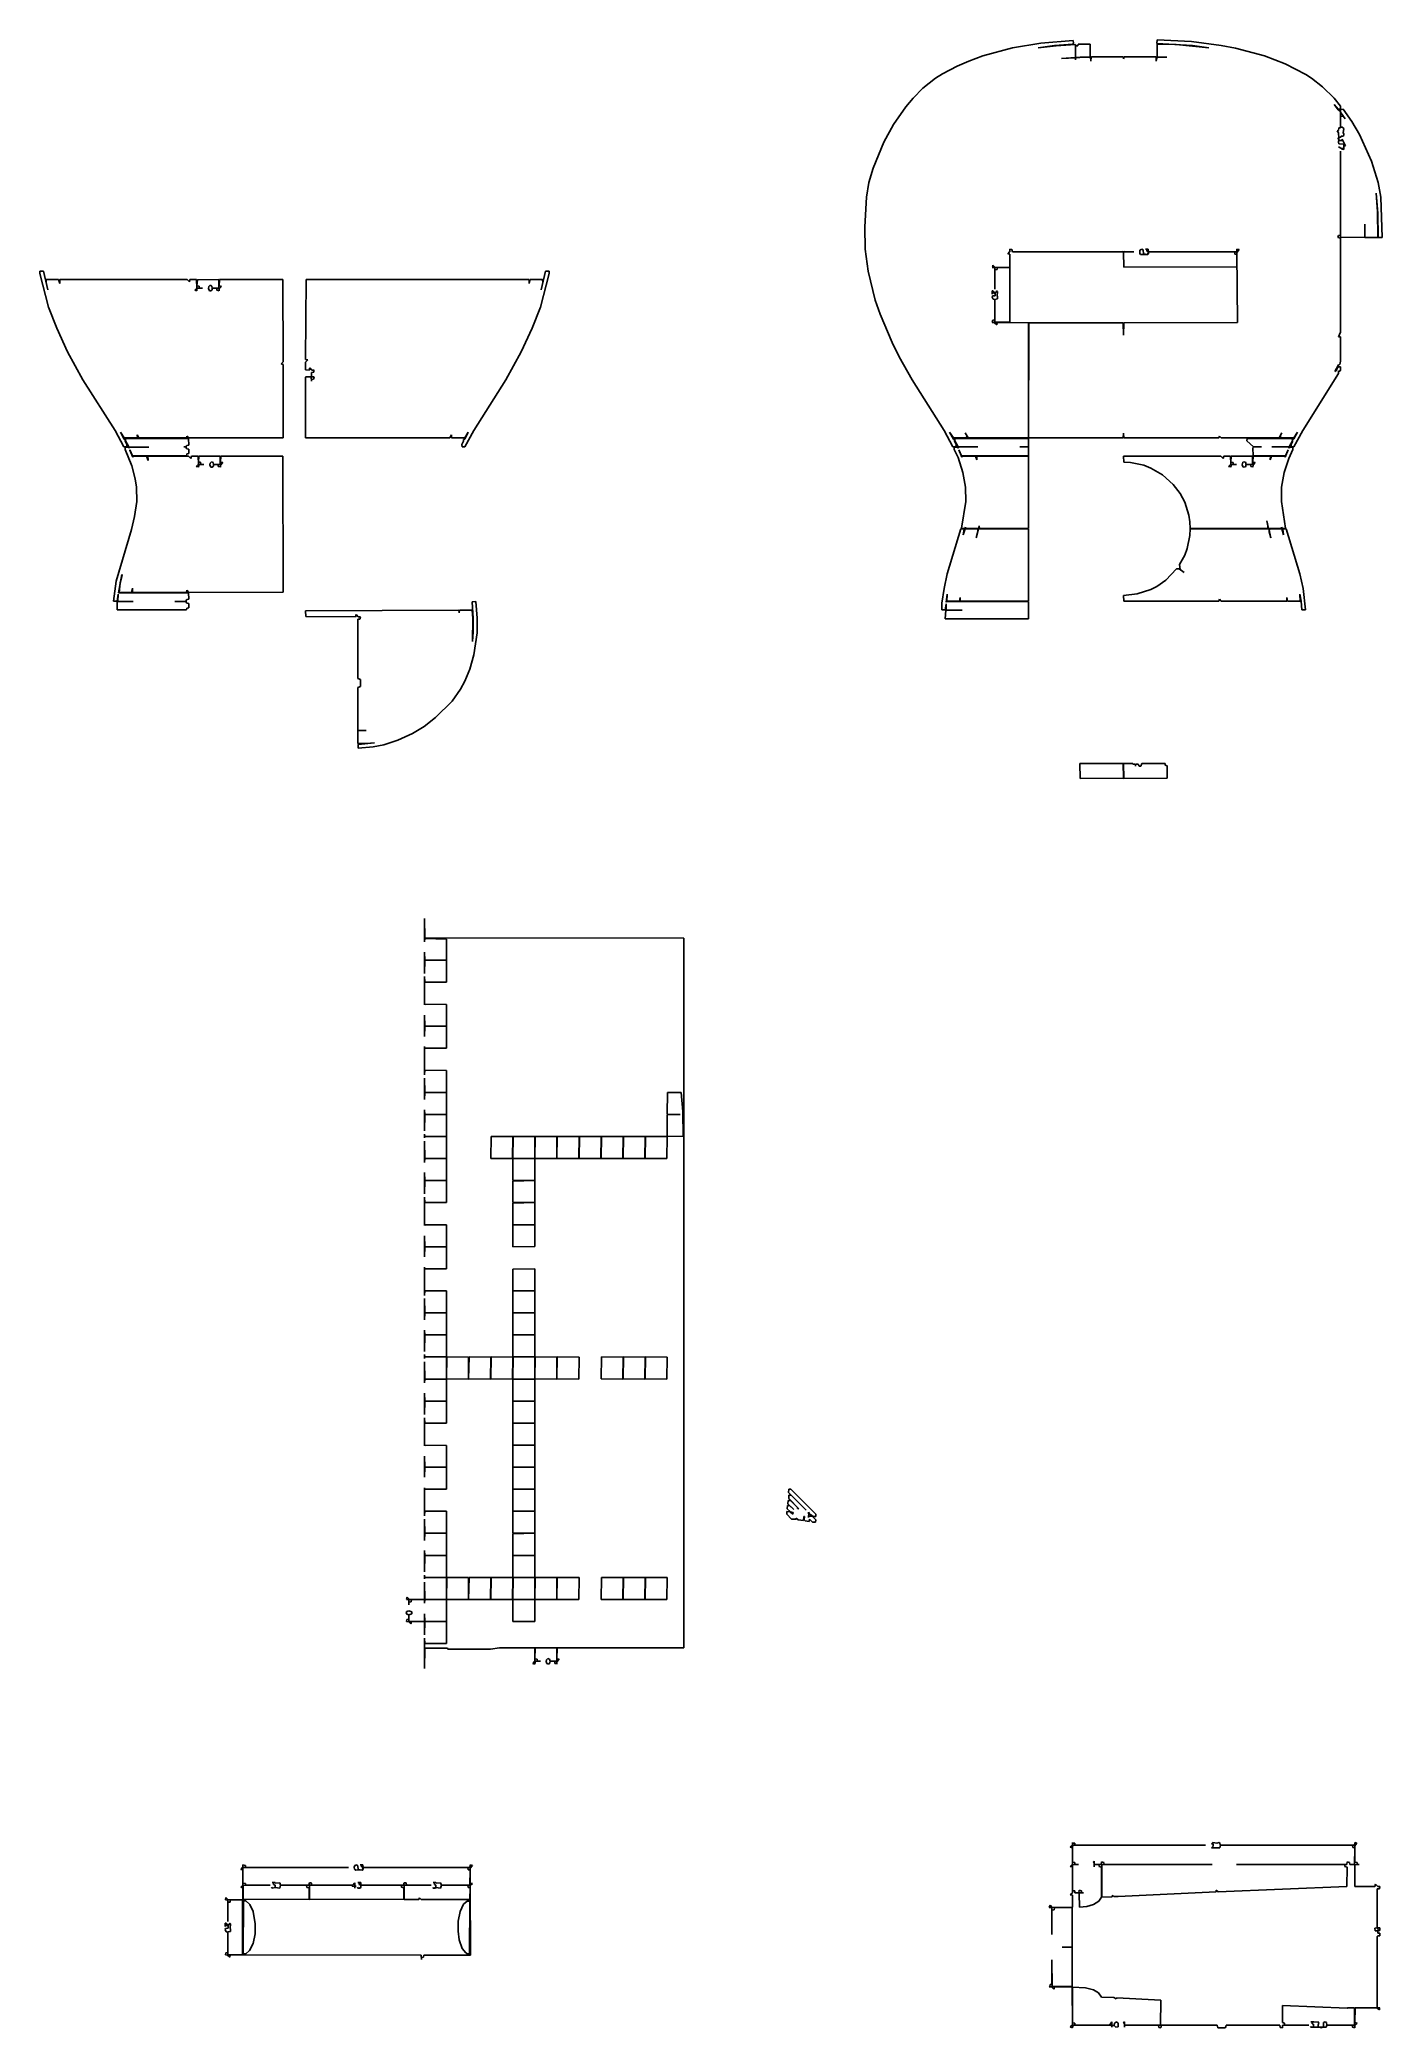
# Model space of a CAD drawing. Extents: x 125 to 734, y 95 to 997.
import ezdxf

# ---------------------------------------------------------------- set-up
doc = ezdxf.new("R2010")
doc.units = 0

msp = doc.modelspace()

# ---------------------------------------------------------------- linework, layer by layer
at = {"layer": 'BRIDGE_ROUTE'}
for p, q in [((216.92, 168.4), (215.98, 167.47)), ((215.98, 167.47), (216.92, 167.22)), ((218.02, 169.25), (216.92, 169.5)), ((216.92, 169.5), (216.92, 168.4)), ((216.92, 167.98), (217.17, 168.32)), ((216.92, 161.54), (216.92, 167.98)), ((216.92, 167.22), (216.92, 160.27)), ((217.17, 168.32), (264.75, 168.32)), ((218.1, 168.32), (218.02, 169.25)), ((264.75, 168.32), (218.1, 168.32)), ((267.72, 169.25), (267.38, 168.4)), ((267.38, 168.4), (267.55, 167.56)), ((267.55, 167.56), (268.05, 167.05)), ((268.39, 169.59), (267.72, 169.25)), ((268.05, 167.05), (268.9, 167.3)), ((269.07, 169.08), (268.39, 169.59)), ((268.9, 167.3), (270.93, 167.05)), ((269.16, 167.47), (269.07, 169.08)), ((271.1, 167.13), (269.16, 167.47)), ((271.36, 169.59), (270.09, 169.59)), ((270.09, 169.59), (270.59, 169.59)), ((270.59, 169.59), (270.68, 168.66)), ((270.68, 168.66), (271.27, 168.4)), ((270.93, 167.05), (271.44, 167.47)), ((271.27, 168.4), (271.1, 167.13)), ((271.44, 168.32), (271.36, 169.59)), ((319.79, 168.32), (271.44, 168.32)), ((271.44, 167.47), (271.53, 168.32)), ((271.53, 168.32), (318.85, 168.32)), ((318.85, 168.32), (319.02, 167.3)), ((319.02, 167.3), (319.96, 167.22)), ((319.96, 169.5), (319.79, 168.32)), ((319.96, 167.22), (319.87, 160.27)), ((320.97, 169.25), (319.96, 169.5)), ((319.96, 168.06), (320.97, 169.25)), ((319.96, 161.54), (319.96, 168.06)), ((209.21, 154.69), (208.96, 153.67)), ((208.96, 153.67), (210.06, 153.5)), ((210.23, 153.67), (209.21, 154.69)), ((210.06, 153.5), (210.06, 143.85)), ((216.92, 153.84), (210.23, 153.67)), ((211.07, 152.65), (211.16, 153.67)), ((211.16, 153.67), (216.75, 153.59)), ((216.92, 160.27), (215.98, 159.34)), ((215.98, 159.34), (216.92, 159.09)), ((216.75, 153.59), (216.75, 128.78)), ((217.09, 161.21), (216.92, 161.54)), ((216.92, 159.09), (216.92, 153.84)), ((217, 153.84), (217.09, 160.19)), ((246.97, 153.92), (217, 153.84)), ((218.02, 161.12), (217.09, 161.21)), ((217.09, 160.19), (229.28, 160.27)), ((218.1, 160.27), (218.02, 161.12)), ((229.28, 160.27), (218.1, 160.27)), ((230.21, 159), (229.95, 159.34)), ((229.95, 159.34), (230.21, 159)), ((231.48, 161.46), (230.21, 161.46)), ((230.21, 161.46), (230.72, 161.46)), ((231.48, 159.26), (230.21, 159)), ((230.21, 159), (231.48, 159.26)), ((230.72, 161.46), (230.8, 160.53)), ((230.8, 160.53), (231.48, 160.27)), ((231.56, 161.21), (231.48, 161.46)), ((231.48, 160.27), (231.48, 159.26)), ((231.48, 159.26), (233.6, 159)), ((233.6, 161.37), (231.56, 161.21)), ((234.02, 160.27), (233.6, 161.37)), ((233.6, 159), (234.02, 160.27)), ((246.8, 160.27), (234.02, 160.27)), ((234.02, 160.27), (245.79, 160.27)), ((245.79, 160.27), (245.87, 159.26)), ((245.87, 159.26), (246.97, 159.09)), ((247.06, 161.37), (246.8, 160.27)), ((246.97, 159.09), (246.97, 153.92)), ((247.9, 161.29), (247.06, 161.37)), ((247.06, 160.1), (247.31, 160.27)), ((247.14, 153.84), (247.06, 160.1)), ((289.9, 153.92), (247.14, 153.84)), ((247.31, 160.27), (266.45, 160.27)), ((248.16, 160.27), (247.9, 161.29)), ((266.78, 160.27), (248.16, 160.27)), ((266.45, 160.27), (266.53, 159.85)), ((266.53, 159.85), (267.63, 159.77)), ((267.72, 161.37), (266.78, 160.27)), ((267.63, 159.94), (267.72, 161.37)), ((268.22, 159.85), (267.63, 159.94)), ((267.63, 159.68), (268.22, 159.85)), ((267.63, 159.77), (267.63, 159)), ((267.63, 159), (267.63, 159.68)), ((269.07, 159), (268.9, 159.34)), ((268.9, 159.34), (269.07, 159)), ((270.34, 161.46), (269.07, 161.46)), ((269.07, 161.46), (269.58, 161.46)), ((270.34, 159.26), (269.07, 159)), ((269.07, 159), (270.09, 159)), ((269.58, 161.46), (269.66, 160.53)), ((269.66, 160.53), (270.34, 160.36)), ((270.09, 159), (270.43, 159.34)), ((270.43, 160.27), (270.34, 161.46)), ((270.34, 160.36), (270.34, 159.26)), ((289.81, 160.27), (270.43, 160.27)), ((270.43, 159.34), (270.51, 160.27)), ((270.51, 160.27), (288.8, 160.27)), ((288.8, 160.27), (288.88, 159.34)), ((288.88, 159.34), (289.9, 159.09)), ((289.98, 161.37), (289.81, 160.27)), ((289.9, 159.09), (289.9, 153.92)), ((290.91, 161.29), (289.98, 161.37)), ((289.98, 160.02), (290.24, 160.27)), ((290.07, 153.84), (289.98, 160.02)), ((296.76, 153.84), (290.07, 153.84)), ((290.24, 160.27), (302.26, 160.27)), ((291.08, 160.27), (290.91, 161.29)), ((302.26, 160.27), (291.08, 160.27)), ((297.01, 154.6), (296.76, 153.84)), ((297.77, 153.84), (297.01, 154.6)), ((319.87, 153.84), (297.77, 153.84)), ((303.19, 159), (303.02, 159.26)), ((303.02, 159.26), (303.19, 159)), ((304.46, 161.46), (303.19, 161.46)), ((303.19, 161.46), (303.7, 161.46)), ((303.19, 159), (304.46, 159.26)), ((304.21, 159), (303.19, 159)), ((303.7, 161.46), (303.78, 160.53)), ((303.78, 160.53), (304.46, 160.27)), ((304.46, 159.26), (304.21, 159)), ((304.55, 161.21), (304.46, 161.46)), ((304.46, 160.27), (304.46, 159.26)), ((304.46, 159.26), (306.58, 159)), ((306.58, 161.37), (304.55, 161.21)), ((307, 160.27), (306.58, 161.37)), ((306.58, 159), (307, 160.27)), ((319.87, 160.27), (307, 160.27)), ((307, 160.27), (318.85, 160.27)), ((318.85, 160.27), (319.02, 159.26)), ((319.02, 159.26), (319.96, 159.17)), ((319.96, 159.17), (319.87, 153.84)), ((320.12, 161.21), (319.96, 161.54)), ((320.04, 160.1), (321.06, 161.12)), ((320.12, 128.52), (320.04, 160.1)), ((321.06, 161.12), (320.12, 161.21)), ((210.06, 152.57), (211.07, 152.65)), ((210.06, 143.85), (210.06, 152.57)), ((209.3, 143.09), (208.87, 143.09)), ((208.87, 143.09), (208.87, 141.56)), ((208.87, 141.56), (208.96, 142.07)), ((208.96, 140.72), (208.87, 140.12)), ((208.87, 140.12), (209.3, 139.19)), ((208.96, 142.07), (210.23, 141.82)), ((210.23, 140.8), (208.96, 140.72)), ((209.72, 142.32), (209.3, 143.09)), ((209.3, 139.19), (210.06, 139.02)), ((210.74, 142.32), (209.72, 142.32)), ((210.06, 139.11), (211.33, 139.36)), ((210.14, 128.78), (210.06, 139.11)), ((210.06, 139.02), (210.06, 129.79)), ((210.23, 141.82), (210.23, 140.8)), ((210.82, 143.09), (210.74, 142.32)), ((211.33, 142.75), (210.82, 143.09)), ((211.07, 140.63), (211.33, 142.75)), ((211.33, 140.55), (211.07, 140.63)), ((211.33, 139.36), (211.33, 140.55)), ((209.13, 129.62), (208.96, 128.69)), ((208.96, 128.69), (209.97, 128.61)), ((210.06, 129.79), (209.13, 129.62)), ((209.97, 128.61), (210.99, 127.68)), ((216.75, 128.78), (210.14, 128.78)), ((210.99, 127.68), (211.16, 128.69)), ((211.16, 128.69), (297.77, 128.52)), ((297.77, 128.52), (297.86, 126.66)), ((297.86, 127.51), (298.79, 127.59)), ((297.86, 126.66), (297.86, 127.51)), ((298.79, 127.59), (298.96, 128.52)), ((298.96, 128.52), (320.12, 128.52))]:
    msp.add_line(p, q, dxfattribs=at)
at = {"layer": 'CONTROL_CAVITY'}
for p, q in [((124.8, 892.3), (126.49, 892.3)), ((124.8, 891.2), (124.8, 892.3)), ((128.69, 875.88), (124.8, 891.2)), ((126.49, 892.3), (128.44, 883.84)), ((127.68, 887.05), (127.76, 888.41)), ((128.44, 883.84), (127.68, 887.05)), ((127.76, 888.41), (133.35, 888.41)), ((133.35, 888.41), (133.86, 886.71)), ((133.86, 886.71), (133.86, 888.41)), ((133.86, 888.41), (191.6, 888.41)), ((191.6, 888.41), (192.7, 887.39)), ((192.7, 887.39), (192.87, 888.41)), ((192.87, 888.41), (195.92, 888.41)), ((196.09, 884.6), (195.16, 883.58)), ((195.92, 888.41), (196.09, 884.6)), ((196.09, 885.61), (196.26, 888.32)), ((197.1, 885.53), (196.09, 885.61)), ((196.09, 884.26), (196.43, 884.6)), ((196.09, 883.33), (196.09, 884.26)), ((196.26, 888.32), (205.99, 888.41)), ((196.43, 884.6), (198.63, 884.6)), ((197.27, 884.6), (197.1, 885.53)), ((198.63, 884.6), (197.27, 884.6)), ((201.42, 885.27), (201.25, 884.43)), ((201.25, 884.43), (201.76, 883.41)), ((202.1, 885.87), (201.42, 885.27)), ((202.78, 885.53), (202.1, 885.87)), ((202.44, 883.33), (202.95, 883.84)), ((203.03, 884.6), (202.78, 885.53)), ((202.95, 883.84), (203.03, 884.6)), ((205.99, 884.6), (203.03, 884.6)), ((203.03, 884.6), (205.06, 884.6)), ((205.06, 884.6), (205.15, 883.58)), ((205.99, 888.41), (205.99, 884.6)), ((206.08, 885.61), (206.25, 888.41)), ((207.18, 885.36), (206.08, 885.61)), ((206.08, 884.26), (207.18, 885.36)), ((206.08, 883.33), (206.08, 884.26)), ((206.25, 888.41), (235.03, 888.41)), ((235.03, 888.41), (235.12, 851.15)), ((245.36, 852.25), (245.53, 888.41)), ((245.53, 888.41), (346.71, 888.41)), ((346.71, 888.41), (346.71, 886.71)), ((346.71, 886.71), (347.22, 888.41)), ((347.22, 888.41), (352.81, 888.41)), ((355.77, 891.2), (351.87, 875.88)), ((352.13, 883.84), (354.08, 892.3)), ((352.89, 887.05), (352.13, 883.84)), ((352.81, 888.41), (352.89, 887.05)), ((354.08, 892.3), (355.77, 892.3)), ((355.77, 892.3), (355.77, 891.2)), ((132.5, 866.48), (128.69, 875.88)), ((195.16, 883.58), (196.09, 883.33)), ((201.76, 883.41), (202.44, 883.33)), ((205.15, 883.58), (206.08, 883.33)), ((351.87, 875.88), (348.06, 866.48)), ((137.41, 855.64), (132.5, 866.48)), ((348.06, 866.48), (343.15, 855.64)), ((144.36, 843.03), (137.41, 855.64)), ((235.12, 851.15), (234.19, 850.22)), ((234.19, 850.22), (235.12, 849.97)), ((235.12, 849.97), (235.12, 816.69)), ((246.3, 852), (245.36, 852.25)), ((245.36, 850.98), (246.3, 852)), ((245.36, 847.51), (245.36, 850.98)), ((247.23, 848.44), (246.97, 847.43)), ((248.16, 847.43), (247.23, 848.44)), ((343.15, 855.64), (336.21, 843.03)), ((158.92, 820), (144.36, 843.03)), ((246.97, 847.43), (245.36, 847.51)), ((245.36, 844.13), (245.53, 844.38)), ((245.36, 816.69), (245.36, 844.13)), ((245.53, 844.38), (247.82, 844.38)), ((247.82, 844.38), (247.99, 842.43)), ((247.99, 846.33), (249, 846.41)), ((247.99, 844.72), (247.99, 846.33)), ((248.24, 844.38), (247.99, 844.72)), ((247.99, 843.2), (248.92, 843.28)), ((247.99, 842.43), (247.99, 843.2)), ((249.26, 847.43), (248.16, 847.43)), ((249.26, 844.38), (248.24, 844.38)), ((248.92, 843.28), (249.26, 844.38)), ((249, 847.34), (249.26, 847.43)), ((249, 846.41), (249, 847.34)), ((336.21, 843.03), (321.65, 820)), ((162.98, 812.55), (158.92, 820)), ((163.07, 816.61), (161.46, 819.32)), ((161.46, 819.32), (163.07, 816.1)), ((164.25, 812.55), (162.98, 812.55)), ((169.08, 816.61), (163.07, 816.61)), ((163.07, 816.1), (163.58, 815.93)), ((163.58, 815.93), (163.58, 815.17)), ((163.58, 815.17), (164.34, 813.73)), ((164.34, 813.73), (164.25, 812.55)), ((169.76, 816.61), (168.99, 818.05)), ((168.99, 818.05), (169.08, 816.61)), ((191.35, 816.61), (169.76, 816.61)), ((191.52, 817.46), (191.35, 816.61)), ((192.45, 816.61), (191.52, 817.46)), ((235.12, 816.69), (192.45, 816.61)), ((310.81, 816.61), (245.36, 816.69)), ((311.57, 818.05), (310.81, 816.61)), ((311.49, 816.61), (311.57, 818.05)), ((317.5, 816.61), (311.49, 816.61)), ((316.23, 813.73), (316.99, 815.17)), ((316.31, 812.55), (316.23, 813.73)), ((317.58, 812.55), (316.31, 812.55)), ((316.99, 815.93), (317.5, 816.1)), ((316.99, 815.17), (316.99, 815.93)), ((317.5, 816.1), (319.11, 819.32)), ((319.11, 819.32), (317.5, 816.61)), ((321.65, 820), (317.58, 812.55)), ((593.09, 178.48), (592.07, 177.55)), ((592.07, 177.55), (593.09, 177.29)), ((593.09, 179.58), (593.09, 178.48)), ((593.17, 179.32), (593.09, 179.58)), ((593.09, 178.05), (593.34, 178.39)), ((593.17, 170.69), (593.09, 178.05)), ((593.09, 177.29), (593.09, 169.76)), ((594.11, 179.32), (593.17, 179.32)), ((593.34, 178.39), (653.46, 178.39)), ((594.19, 178.39), (594.11, 179.32)), ((653.46, 178.39), (594.19, 178.39)), ((656.76, 179.66), (656.17, 179.07)), ((656.17, 179.07), (656.93, 178.99)), ((656.93, 177.97), (656.17, 177.21)), ((656.17, 177.21), (659.89, 177.21)), ((658.62, 179.32), (656.76, 179.66)), ((656.93, 178.99), (656.93, 177.97)), ((659.55, 179.66), (658.62, 179.32)), ((659.98, 179.49), (659.55, 179.66)), ((659.89, 177.21), (660.23, 178.39)), ((660.06, 178.39), (659.98, 179.49)), ((721.02, 178.39), (660.06, 178.39)), ((660.23, 178.39), (720.01, 178.39)), ((720.01, 178.39), (720.17, 177.38)), ((720.17, 177.38), (721.11, 177.29)), ((721.11, 179.58), (721.02, 178.39)), ((721.11, 177.29), (721.02, 169.67)), ((722.04, 179.41), (721.11, 179.58)), ((721.11, 178.14), (722.04, 179.41)), ((721.11, 171.03), (721.11, 178.14)), ((593.09, 169.76), (592.07, 168.83)), ((592.07, 168.83), (593.09, 168.57)), ((593.09, 158.16), (593.17, 169.5)), ((593.09, 168.57), (593.09, 156.89)), ((594.11, 170.6), (593.17, 170.69)), ((593.17, 169.5), (595.8, 169.67)), ((594.19, 169.67), (594.11, 170.6)), ((595.8, 169.67), (594.19, 169.67)), ((602.91, 171.11), (602.4, 170.69)), ((602.4, 170.69), (602.91, 170.6)), ((603, 169.67), (602.91, 171.11)), ((602.91, 170.6), (602.91, 168.66)), ((602.91, 168.66), (603, 169.67)), ((606.04, 169.67), (603, 169.67)), ((603, 169.67), (605.11, 169.67)), ((605.11, 169.67), (605.2, 168.74)), ((605.2, 168.74), (606.21, 168.49)), ((606.3, 170.86), (606.04, 169.67)), ((606.21, 168.49), (606.21, 154.86)), ((607.31, 170.6), (606.3, 170.86)), ((606.38, 154.86), (606.47, 169.67)), ((606.47, 169.67), (656.42, 169.67)), ((607.4, 169.67), (607.31, 170.6)), ((656.42, 169.67), (607.4, 169.67)), ((717.47, 169.67), (667.51, 169.67)), ((667.51, 169.67), (716.53, 169.67)), ((716.53, 169.67), (716.62, 168.74)), ((716.62, 168.74), (717.63, 168.49)), ((717.72, 170.86), (717.47, 169.67)), ((717.63, 168.49), (717.55, 159.77)), ((718.74, 170.6), (717.72, 170.86)), ((718.82, 169.67), (718.74, 170.6)), ((721.02, 169.67), (718.82, 169.67)), ((721.28, 170.69), (721.11, 171.03)), ((721.11, 159.77), (721.19, 169.5)), ((721.19, 169.5), (723.05, 169.67)), ((722.12, 170.6), (721.28, 170.69)), ((722.21, 169.67), (722.12, 170.6)), ((723.05, 169.67), (722.21, 169.67)), ((593.09, 156.89), (592.07, 155.96)), ((592.07, 155.96), (593.09, 155.7)), ((593.26, 157.73), (593.09, 158.16)), ((593.09, 155.7), (593.09, 150.37)), ((594.11, 157.73), (593.26, 157.73)), ((594.19, 156.8), (594.11, 157.73)), ((595.97, 156.8), (594.19, 156.8)), ((596.14, 157.99), (595.97, 156.8)), ((597.15, 157.73), (596.14, 157.99)), ((596.14, 156.55), (596.39, 156.8)), ((596.22, 150.37), (596.14, 156.55)), ((596.39, 156.8), (598.09, 156.8)), ((597.24, 156.8), (597.15, 157.73)), ((598.09, 156.8), (597.24, 156.8)), ((606.21, 154.86), (605.03, 152.99)), ((611.04, 155.02), (606.38, 154.86)), ((611.21, 155.7), (611.04, 155.02)), ((611.89, 155.11), (611.21, 155.7)), ((613.75, 155.11), (611.89, 155.11)), ((658.2, 157.23), (613.75, 155.11)), ((659.21, 157.23), (658.2, 158.07)), ((658.2, 158.07), (658.2, 157.23)), ((717.55, 159.77), (659.21, 157.23)), ((730.25, 159.68), (721.11, 159.77)), ((730.5, 160.7), (730.25, 159.68)), ((731.52, 159.68), (730.5, 160.7)), ((731.27, 158.58), (732.28, 158.67)), ((731.27, 140.97), (731.27, 158.58)), ((732.54, 159.68), (731.52, 159.68)), ((732.28, 158.67), (732.54, 159.68)), ((582.93, 151.21), (582.59, 150.2)), ((582.59, 150.2), (583.78, 150.03)), ((583.95, 150.2), (582.93, 151.21)), ((583.78, 150.03), (583.78, 137.92)), ((583.78, 149.01), (584.79, 149.18)), ((583.78, 137.92), (583.78, 149.01)), ((593.09, 150.37), (583.95, 150.2)), ((584.79, 149.18), (584.88, 150.2)), ((584.88, 150.2), (592.92, 150.11)), ((592.92, 150.11), (592.92, 132.25)), ((599.61, 150.62), (596.22, 150.37)), ((602.57, 151.55), (599.61, 150.62)), ((605.03, 152.99), (602.57, 151.55)), ((730.17, 140.8), (731.27, 140.97)), ((730.42, 139.53), (730.17, 140.8)), ((731.44, 139.53), (730.42, 139.53)), ((731.27, 136.99), (731.6, 137.33)), ((731.27, 104.99), (731.27, 136.99)), ((731.69, 139.78), (731.44, 139.53)), ((732.54, 140.89), (731.52, 140.89)), ((731.52, 140.89), (731.69, 139.78)), ((731.52, 139.62), (732.54, 139.7)), ((731.52, 138.6), (731.52, 139.62)), ((732.54, 138.51), (731.52, 138.6)), ((731.6, 137.33), (732.54, 137.33)), ((732.54, 139.7), (732.54, 140.89)), ((732.54, 137.33), (732.54, 138.51)), ((583.86, 114.3), (583.78, 126.41)), ((583.78, 126.41), (583.78, 115.32)), ((592.92, 132.25), (588.43, 132.16)), ((588.43, 132.16), (592.92, 132)), ((592.92, 132), (592.92, 114.3)), ((582.85, 114.3), (582.59, 114.22)), ((582.59, 114.22), (583.61, 114.22)), ((582.93, 115.23), (582.85, 114.3)), ((583.78, 115.32), (582.93, 115.23)), ((583.61, 114.22), (584.62, 113.2)), ((592.92, 114.3), (583.86, 114.3)), ((584.62, 113.2), (584.88, 114.22)), ((584.88, 114.22), (593.01, 114.13)), ((593.01, 114.13), (593.09, 96.94)), ((593.09, 97.87), (593.17, 114.05)), ((593.17, 114.05), (599.02, 113.79)), ((599.02, 113.79), (602.57, 112.78)), ((602.57, 112.78), (604.94, 111.42)), ((604.94, 111.42), (606.3, 109.47)), ((606.3, 109.47), (611.89, 109.3)), ((611.89, 109.3), (612.9, 108.71)), ((612.9, 108.71), (613.16, 109.14)), ((613.16, 109.14), (633.22, 108.2)), ((633.22, 108.2), (633.05, 96.86)), ((688.26, 97.96), (688.26, 105.75)), ((688.26, 105.75), (717.63, 104.48)), ((717.63, 104.48), (717.97, 104.73)), ((717.97, 104.73), (721.02, 104.73)), ((721.02, 104.73), (721.02, 96.86)), ((721.11, 97.96), (721.28, 104.73)), ((721.28, 104.73), (731.01, 104.73)), ((731.01, 104.73), (732.28, 103.72)), ((731.44, 104.73), (731.27, 104.99)), ((732.54, 104.73), (731.44, 104.73)), ((732.28, 104.65), (732.54, 104.73)), ((732.28, 103.72), (732.28, 104.65)), ((593.09, 96.94), (592.07, 96.01)), ((592.07, 96.01), (593.09, 95.67)), ((594.11, 97.79), (593.09, 97.87)), ((593.09, 95.67), (593.34, 96.86)), ((593.34, 96.86), (609.68, 96.86)), ((594.19, 96.86), (594.11, 97.79)), ((609.85, 96.86), (594.19, 96.86)), ((609.68, 96.86), (610.79, 96.69)), ((610.95, 98.3), (609.85, 96.86)), ((610.79, 96.69), (610.87, 95.84)), ((610.87, 96.77), (610.95, 98.3)), ((611.97, 96.69), (610.87, 96.77)), ((610.87, 95.84), (611.04, 96.69)), ((611.04, 96.69), (612.06, 96.69)), ((612.22, 97.79), (611.97, 96.69)), ((612.06, 96.69), (612.73, 95.84)), ((613.07, 98.38), (612.22, 97.79)), ((612.73, 95.84), (613.75, 96.1)), ((613.75, 97.79), (613.07, 98.38)), ((613.75, 96.1), (613.75, 97.79)), ((616.63, 98.3), (616.12, 97.87)), ((616.12, 97.87), (616.63, 97.79)), ((616.71, 96.86), (616.63, 98.3)), ((616.63, 97.79), (616.63, 95.84)), ((616.63, 95.84), (616.71, 96.86)), ((633.05, 96.86), (616.71, 96.86)), ((616.71, 96.86), (632.12, 96.86)), ((632.12, 96.86), (632.29, 95.76)), ((632.29, 95.76), (633.22, 95.67)), ((633.22, 95.67), (633.48, 96.86)), ((633.48, 96.86), (658.71, 96.86)), ((658.71, 96.86), (658.96, 95.67)), ((658.96, 95.67), (662.35, 95.67)), ((662.35, 95.67), (662.69, 96.01)), ((662.69, 96.01), (662.77, 96.86)), ((662.77, 96.86), (687.07, 96.86)), ((687.07, 96.86), (687.32, 95.76)), ((687.32, 95.76), (688.26, 95.67)), ((689.27, 97.79), (688.26, 97.96)), ((688.26, 96.69), (688.51, 96.86)), ((688.26, 95.67), (688.26, 96.69)), ((688.51, 96.86), (700.28, 96.86)), ((689.36, 96.86), (689.27, 97.79)), ((700.28, 96.86), (689.36, 96.86)), ((701.21, 95.93), (700.96, 96.18)), ((700.96, 96.18), (701.38, 95.84)), ((702.48, 98.38), (701.21, 98.38)), ((701.21, 98.38), (701.72, 98.38)), ((702.39, 96.1), (701.21, 95.93)), ((701.38, 95.84), (705.78, 95.84)), ((701.72, 98.38), (701.8, 97.45)), ((701.8, 97.45), (702.39, 97.2)), ((702.39, 97.2), (702.39, 96.1)), ((702.56, 98.13), (702.48, 98.38)), ((704.51, 98.3), (702.56, 98.13)), ((704.43, 96.94), (704.85, 97.54)), ((704.51, 95.84), (704.43, 96.94)), ((704.85, 97.54), (704.51, 98.3)), ((706.97, 96.01), (704.51, 95.84)), ((705.78, 95.84), (705.87, 95.42)), ((705.87, 95.42), (706.12, 95.93)), ((706.12, 95.93), (708.07, 95.93)), ((707.64, 98.38), (706.97, 97.96)), ((706.97, 97.96), (706.97, 96.01)), ((708.32, 97.96), (707.64, 98.38)), ((708.07, 95.93), (708.49, 96.86)), ((708.49, 96.86), (708.32, 97.96)), ((721.02, 96.86), (708.49, 96.86)), ((708.49, 96.86), (720.01, 96.86)), ((720.01, 96.86), (720.09, 95.93)), ((720.09, 95.93), (721.11, 95.67)), ((722.12, 97.71), (721.11, 97.96)), ((721.11, 95.67), (721.19, 96.77)), ((721.19, 96.77), (722.12, 97.71))]:
    msp.add_line(p, q, dxfattribs=at)
at = {"layer": 'JACK_ROUTE'}
for p, q in [((539.5, 812.38), (540.94, 812.46)), ((539.5, 811.36), (539.5, 812.38)), ((539.67, 815.34), (539.75, 816.44)), ((541.19, 812.55), (539.67, 815.34)), ((539.75, 816.44), (573.19, 816.36)), ((540.94, 812.46), (541.27, 812.04)), ((550.25, 812.55), (541.19, 812.55)), ((541.27, 812.04), (541.36, 812.46)), ((541.36, 812.46), (550.25, 812.55)), ((573.11, 812.55), (569.21, 812.55)), ((569.21, 812.55), (573.19, 812.38)), ((573.19, 816.36), (573.11, 812.55)), ((573.19, 812.38), (573.11, 808.57)), ((541.19, 807.72), (539.5, 811.36)), ((543.39, 801.03), (541.19, 807.72)), ((542.8, 808.57), (541.53, 811.28)), ((541.53, 811.28), (542.97, 807.89)), ((573.11, 808.57), (542.8, 808.57)), ((542.97, 807.89), (543.14, 808.4)), ((543.14, 808.4), (549.15, 808.4)), ((549.15, 808.4), (549.74, 806.7)), ((549.74, 806.7), (549.66, 808.4)), ((549.66, 808.4), (573.19, 808.31)), ((573.19, 808.31), (573.11, 775.63)), ((544.58, 794.34), (543.39, 801.03)), ((544.66, 787.74), (544.58, 794.34)), ((542.8, 775.72), (544.66, 787.74)), ((544.24, 775.63), (542.8, 775.72)), ((544.58, 776.22), (544.24, 775.63)), ((544.66, 775.63), (544.58, 776.22)), ((550.5, 775.63), (544.66, 775.63)), ((550.84, 776.73), (550.5, 775.63)), ((550.93, 775.63), (550.84, 776.73)), ((573.11, 775.63), (550.93, 775.63)), ((536.28, 754.97), (542.46, 775.38)), ((542.46, 775.38), (543.98, 775.29)), ((543.56, 772.67), (544.49, 775.38)), ((543.98, 775.29), (543.56, 772.67)), ((544.49, 775.38), (550.16, 775.38)), ((549.49, 771.31), (550.42, 775.38)), ((550.25, 774.19), (549.49, 771.31)), ((550.16, 775.38), (550.25, 774.19)), ((550.42, 775.38), (573.19, 775.29)), ((573.19, 775.29), (573.19, 742.7)), ((534.84, 748.37), (536.28, 754.97)), ((533.82, 738.63), (533.91, 741.68)), ((533.91, 741.68), (534.84, 748.37)), ((535.77, 741.43), (535.43, 738.63)), ((535.77, 738.55), (535.77, 741.43)), ((536.28, 745.83), (535.86, 742.19)), ((535.86, 742.19), (536.11, 742.44)), ((536.11, 742.44), (573.11, 742.44)), ((536.19, 742.61), (536.28, 745.83)), ((541.87, 742.61), (536.19, 742.61)), ((542.12, 744.3), (541.87, 742.61)), ((542.12, 742.61), (542.12, 744.3)), ((573.19, 742.7), (542.12, 742.61)), ((573.11, 742.44), (573.11, 734.57)), ((535.43, 738.63), (533.82, 738.63)), ((535.35, 734.65), (535.69, 738.46)), ((573.11, 734.57), (535.35, 734.65)), ((535.69, 738.46), (543.14, 738.46)), ((543.14, 738.46), (535.77, 738.55))]:
    msp.add_line(p, q, dxfattribs=at)
at = {"layer": 'NECK_POCKET'}
for p, q in [((163.49, 812.38), (164.93, 812.46)), ((163.49, 811.36), (163.49, 812.38)), ((163.66, 816.36), (192.19, 816.44)), ((163.66, 815.34), (163.66, 816.36)), ((165.18, 812.55), (163.66, 815.34)), ((164.93, 812.46), (165.27, 812.04)), ((174.24, 812.46), (165.18, 812.55)), ((165.27, 812.04), (165.35, 812.46)), ((165.35, 812.46), (174.24, 812.46)), ((191.01, 812.55), (190.08, 812.55)), ((190.08, 812.55), (191.01, 812.46)), ((191.43, 813.22), (191.01, 812.55)), ((191.01, 812.46), (191.43, 811.7)), ((192.36, 813.39), (191.43, 813.22)), ((191.43, 811.7), (192.36, 811.61)), ((192.19, 816.44), (192.36, 813.39)), ((192.36, 811.61), (192.36, 809.58)), ((166.54, 803.99), (163.49, 811.36)), ((165.69, 811.28), (165.61, 811.02)), ((165.61, 811.02), (166.96, 807.89)), ((166.88, 808.57), (165.69, 811.28)), ((168.06, 798.15), (166.54, 803.99)), ((191.35, 808.57), (166.88, 808.57)), ((166.96, 807.89), (167.13, 808.4)), ((167.13, 808.4), (173.23, 808.4)), ((173.23, 808.4), (173.91, 806.45)), ((173.91, 806.45), (173.74, 808.4)), ((173.74, 808.4), (192.28, 808.4)), ((191.43, 809.41), (191.35, 808.57)), ((192.36, 809.58), (191.43, 809.41)), ((192.28, 808.4), (193.29, 807.38)), ((193.29, 807.38), (193.55, 808.4)), ((193.55, 808.4), (196.6, 808.4)), ((196.77, 804.76), (195.75, 803.66)), ((195.75, 803.66), (196.68, 803.57)), ((196.6, 808.4), (196.77, 804.76)), ((196.68, 803.57), (196.77, 803.32)), ((196.77, 805.69), (196.93, 808.31)), ((197.7, 805.6), (196.77, 805.69)), ((196.77, 803.32), (197.02, 804.59)), ((196.93, 808.31), (206.67, 808.4)), ((197.02, 804.59), (199.22, 804.59)), ((197.87, 804.59), (197.7, 805.6)), ((199.22, 804.59), (197.87, 804.59)), ((202.01, 805.26), (201.93, 804.42)), ((201.93, 804.42), (202.35, 803.4)), ((202.69, 805.86), (202.01, 805.26)), ((202.35, 803.4), (203.03, 803.32)), ((203.37, 805.52), (202.69, 805.86)), ((203.03, 803.32), (203.54, 803.83)), ((203.62, 804.59), (203.37, 805.52)), ((203.54, 803.83), (203.62, 804.59)), ((206.59, 804.59), (203.62, 804.59)), ((203.62, 804.59), (205.66, 804.59)), ((205.66, 804.59), (205.74, 803.66)), ((205.74, 803.66), (206.67, 803.57)), ((206.67, 808.4), (206.59, 804.59)), ((206.67, 803.57), (206.76, 803.32)), ((206.76, 805.69), (206.84, 808.4)), ((207.77, 805.43), (206.76, 805.69)), ((206.76, 804.33), (207.77, 805.43)), ((206.76, 803.32), (206.76, 804.33)), ((206.84, 808.4), (235.03, 808.4)), ((235.03, 808.4), (235.12, 746.68)), ((168.66, 794.34), (168.06, 798.15)), ((168.74, 787.74), (168.66, 794.34)), ((167.81, 781.05), (168.74, 787.74)), ((166.37, 775.04), (167.81, 781.05)), ((159.51, 751.67), (166.37, 775.04)), ((158.16, 742.61), (159.51, 751.67)), ((162.05, 754.63), (160.44, 746.42)), ((160.87, 746.59), (161.21, 750.99)), ((161.21, 750.99), (162.22, 754.46)), ((162.22, 754.46), (162.05, 754.63)), ((166.88, 748.54), (166.45, 746.59)), ((166.79, 746.59), (166.88, 748.54)), ((159.85, 742.61), (158.16, 742.61)), ((160.36, 745.83), (159.85, 742.61)), ((159.85, 742.1), (160.1, 742.44)), ((159.85, 738.63), (159.85, 742.1)), ((160.1, 742.44), (167.13, 742.44)), ((160.27, 742.53), (160.36, 745.83)), ((167.13, 742.44), (160.27, 742.53)), ((160.44, 746.42), (192.28, 746.42)), ((166.45, 746.59), (160.87, 746.59)), ((191.35, 746.59), (166.79, 746.59)), ((191.01, 742.53), (186.1, 742.44)), ((186.1, 742.44), (191.01, 742.44)), ((191.52, 743.29), (191.01, 742.53)), ((191.01, 742.44), (191.43, 741.68)), ((191.52, 747.52), (191.35, 746.59)), ((191.52, 739.48), (191.35, 738.63)), ((191.43, 741.68), (192.36, 741.6)), ((192.45, 746.59), (191.52, 747.52)), ((192.36, 743.46), (191.52, 743.29)), ((192.36, 739.56), (191.52, 739.48)), ((192.28, 746.42), (192.36, 743.46)), ((192.36, 741.6), (192.36, 739.56)), ((235.12, 746.68), (192.45, 746.59)), ((320.89, 742.36), (322.5, 742.44)), ((321.39, 734.82), (320.89, 742.36)), ((322.5, 742.44), (323.17, 734.91)), ((191.35, 738.63), (159.85, 738.63)), ((245.36, 738.29), (314.88, 738.46)), ((245.45, 735.58), (245.36, 738.29)), ((267.97, 735.5), (245.45, 735.58)), ((268.22, 736.52), (267.97, 735.5)), ((269.24, 735.5), (268.22, 736.52)), ((269.07, 734.4), (270, 734.48)), ((269.07, 707.56), (269.07, 734.4)), ((270.26, 735.5), (269.24, 735.5)), ((270, 734.48), (270.26, 735.5)), ((314.88, 738.46), (315.04, 737.28)), ((315.04, 737.28), (315.13, 738.46)), ((315.13, 738.46), (320.8, 738.46)), ((320.8, 738.46), (321.23, 734.82)), ((321.23, 734.82), (320.97, 724.24)), ((321.39, 728.73), (321.39, 734.82)), ((323.17, 734.91), (323.17, 728.22)), ((320.97, 724.24), (321.39, 728.73)), ((323.17, 728.22), (321.65, 718.23)), ((321.65, 718.23), (319.79, 711.79)), ((270.26, 707.05), (269.07, 707.56)), ((269.07, 703.5), (270.26, 703.92)), ((269.07, 683.94), (269.07, 703.5)), ((270.26, 703.92), (270.26, 707.05)), ((317.58, 706.29), (315.64, 702.73)), ((319.79, 711.79), (317.58, 706.29)), ((311.74, 697.31), (304.29, 689.78)), ((315.64, 702.73), (311.74, 697.31)), ((299.04, 685.72), (293.79, 682.58)), ((304.29, 689.78), (299.04, 685.72)), ((269.07, 683.77), (272.88, 684.02)), ((272.88, 684.02), (269.07, 683.94)), ((269.07, 678.01), (269.07, 683.77)), ((272.8, 678.01), (269.07, 678.01)), ((269.16, 675.98), (269.24, 677.67)), ((275.93, 676.49), (269.16, 675.98)), ((269.24, 677.67), (276.52, 678.43)), ((276.52, 678.43), (272.8, 678.01)), ((280.75, 677.5), (275.93, 676.49)), ((287.19, 679.62), (280.75, 677.5)), ((293.79, 682.58), (287.19, 679.62))]:
    msp.add_line(p, q, dxfattribs=at)
at = {"layer": 'PICKGUARD'}
for p, q in [((552.37, 989.92), (565.83, 993.48)), ((565.83, 993.48), (578.78, 995.68)), ((584.96, 994.58), (577.51, 993.56)), ((577.51, 993.56), (585.64, 994.49)), ((578.78, 995.68), (593.43, 996.87)), ((593.26, 995.17), (584.96, 994.58)), ((585.64, 994.49), (594.44, 995)), ((593.51, 995.6), (593.26, 995.17)), ((593.43, 996.87), (593.51, 995.6)), ((594.44, 995), (594.53, 989.16)), ((594.53, 994.41), (595.55, 994.49)), ((594.53, 989.25), (594.53, 994.41)), ((595.55, 994.49), (595.71, 995.17)), ((595.71, 995.17), (601.05, 995.26)), ((601.05, 995.26), (601.13, 989.41)), ((631.27, 995.51), (631.44, 997.2)), ((647.53, 994.58), (631.27, 995.51)), ((631.44, 997.2), (647.02, 996.36)), ((631.44, 989.41), (631.44, 995.26)), ((631.44, 995.26), (640.16, 995)), ((640.16, 995), (654.98, 993.56)), ((647.02, 996.36), (660.48, 994.66)), ((654.98, 993.56), (647.53, 994.58)), ((660.48, 994.66), (667.09, 993.39)), ((667.09, 993.39), (680.13, 989.92)), ((534.08, 981.71), (540.77, 985.27)), ((540.77, 985.27), (546.02, 987.55)), ((546.02, 987.55), (552.37, 989.92)), ((594.53, 989.16), (588.18, 988.74)), ((588.18, 988.74), (594.44, 989.08)), ((594.44, 989.08), (594.53, 988.14)), ((596.48, 989.16), (594.53, 989.25)), ((594.53, 988.14), (594.61, 989.16)), ((594.61, 989.16), (596.48, 989.16)), ((601.13, 989.41), (596.65, 989.25)), ((596.65, 989.25), (601.22, 989.33)), ((601.22, 989.33), (601.47, 987.47)), ((601.47, 987.47), (601.56, 989.25)), ((601.56, 989.25), (601.9, 989.41)), ((601.9, 989.41), (616.12, 989.5)), ((616.12, 989.5), (616.2, 988.57)), ((616.2, 988.57), (616.46, 989.5)), ((616.46, 989.5), (630.68, 989.41)), ((630.68, 989.41), (631.02, 989.25)), ((631.02, 989.25), (631.11, 987.47)), ((631.11, 987.47), (631.44, 989.33)), ((635.85, 989.25), (631.44, 989.41)), ((631.44, 989.33), (635.85, 989.25)), ((680.13, 989.92), (689.61, 986.28)), ((689.61, 986.28), (698.84, 981.46)), ((520.78, 970.7), (525.19, 975.19)), ((525.19, 975.19), (530.94, 979.76)), ((530.94, 979.76), (534.08, 981.71)), ((698.84, 981.46), (701.55, 979.76)), ((701.55, 979.76), (706.54, 975.87)), ((706.54, 975.87), (711.79, 970.7)), ((511.89, 958.77), (517.57, 966.81)), ((517.57, 966.81), (520.78, 970.7)), ((713.57, 965.71), (711.71, 967.82)), ((711.71, 967.82), (713.57, 965.37)), ((711.79, 970.7), (714.67, 967.15)), ((714.67, 965.79), (713.57, 965.71)), ((713.57, 965.37), (714.5, 964.86)), ((714.67, 967.15), (714.67, 965.79)), ((714.67, 965.62), (715.77, 965.71)), ((714.67, 964.35), (714.67, 965.62)), ((715.77, 965.71), (719.75, 960.12)), ((507.58, 950.72), (511.89, 958.77)), ((713.66, 956.06), (713.06, 955.97)), ((713.06, 955.97), (713.66, 955.04)), ((713.82, 957.24), (713.66, 956.06)), ((714.67, 957.33), (713.82, 957.24)), ((714.5, 964.86), (714.67, 964.01)), ((716.7, 961.31), (714.67, 964.35)), ((714.67, 964.01), (714.67, 957.33)), ((714.67, 962.41), (715.77, 962.49)), ((714.67, 957.58), (714.67, 962.41)), ((715.43, 957.5), (714.67, 957.58)), ((716.11, 956.99), (715.43, 957.5)), ((715.77, 962.49), (716.7, 961.31)), ((715.77, 954.96), (716.11, 956.99)), ((719.75, 960.12), (723.22, 954.28)), ((502.67, 938.95), (507.58, 950.72)), ((713.91, 952.58), (713.23, 952.5)), ((713.23, 952.5), (713.91, 952.25)), ((713.66, 955.04), (713.91, 952.58)), ((713.91, 952.25), (713.66, 950.72)), ((713.66, 950.72), (713.91, 950.04)), ((715.01, 947.93), (713.74, 948.61)), ((713.74, 948.61), (715.09, 947.93)), ((713.91, 952.92), (714.84, 953.01)), ((713.91, 951.57), (713.91, 952.92)), ((715.35, 951.48), (713.91, 951.57)), ((713.91, 950.04), (716.11, 949.79)), ((714.84, 953.01), (714.93, 953.43)), ((714.93, 953.43), (715.69, 953.43)), ((716.11, 948.01), (715.01, 947.93)), ((715.09, 947.93), (715.18, 947.59)), ((715.18, 947.59), (716.11, 947.42)), ((715.43, 952.16), (715.35, 951.48)), ((716.96, 949.03), (715.43, 952.16)), ((715.69, 953.43), (716.11, 953.77)), ((716.11, 954.62), (715.77, 954.96)), ((716.11, 953.77), (716.11, 954.62)), ((716.11, 949.79), (716.11, 948.01)), ((716.11, 948.94), (716.96, 949.03)), ((716.11, 947.42), (716.11, 948.94)), ((723.22, 954.28), (728.73, 942.17)), ((500.8, 932.52), (502.67, 938.95)), ((714.67, 907.63), (714.67, 946.74)), ((714.67, 946.74), (714.67, 908.56)), ((728.73, 942.17), (731.69, 932.52)), ((499.7, 925.83), (500.8, 932.52)), ((731.69, 932.52), (732.87, 925.83)), ((498.94, 912.37), (499.7, 925.83)), ((731.6, 918.55), (730.76, 927.61)), ((730.76, 927.61), (731.44, 919.31)), ((732.87, 925.83), (733.55, 907.54)), ((499.03, 902.29), (498.94, 912.37)), ((725.68, 913.55), (725.59, 907.46)), ((725.68, 907.54), (725.68, 913.55)), ((731.44, 919.31), (731.6, 907.54)), ((731.77, 907.54), (731.6, 918.55)), ((500.46, 892.3), (499.03, 902.29)), ((565.66, 902.04), (564.73, 902.21)), ((564.73, 902.21), (564.73, 901.19)), ((565.91, 901.02), (565.66, 902.04)), ((624.5, 902.29), (623.65, 901.78)), ((623.65, 901.78), (623.65, 900.26)), ((625.18, 901.87), (624.5, 902.29)), ((625.26, 900.18), (625.18, 901.87)), ((627.46, 902.29), (626.19, 902.29)), ((626.19, 902.29), (626.7, 902.29)), ((626.7, 902.29), (626.79, 901.36)), ((627.55, 901.02), (627.46, 902.29)), ((667.68, 902.21), (667.6, 901.02)), ((668.7, 902.04), (667.68, 902.21)), ((667.68, 900.68), (668.7, 902.04)), ((713.74, 908.47), (713.49, 907.46)), ((713.49, 907.46), (714.67, 907.2)), ((714.67, 908.56), (713.74, 908.47)), ((725.59, 907.46), (714.67, 907.63)), ((714.67, 907.2), (714.67, 864.62)), ((731.6, 907.54), (725.68, 907.54)), ((733.55, 907.54), (731.77, 907.54)), ((556.94, 894.08), (556.68, 894)), ((556.68, 894), (557.87, 893.83)), ((558.04, 894), (556.94, 894.93)), ((556.94, 894.93), (556.94, 894.08)), ((557.87, 893.83), (557.87, 884.17)), ((557.87, 892.89), (558.88, 892.98)), ((557.87, 884.17), (557.87, 892.89)), ((564.64, 894), (558.04, 894)), ((558.88, 892.98), (559.05, 894)), ((559.05, 894), (564.64, 893.91)), ((564.73, 901.19), (563.71, 900.09)), ((563.71, 900.09), (564.73, 899.92)), ((564.73, 899.92), (564.64, 894)), ((564.64, 893.91), (564.64, 869.1)), ((616.12, 901.02), (565.91, 901.02)), ((616.29, 901.36), (616.12, 901.02)), ((616.37, 901.02), (616.29, 901.36)), ((616.29, 900.94), (620.86, 901.02)), ((616.37, 894.08), (616.29, 900.94)), ((620.86, 901.02), (616.37, 901.02)), ((667.68, 894.16), (616.37, 894.08)), ((623.65, 900.26), (623.99, 899.84)), ((623.99, 899.84), (627.21, 899.84)), ((627.21, 899.84), (625.26, 900.18)), ((626.79, 901.36), (627.46, 901.11)), ((627.46, 901.11), (627.21, 899.84)), ((627.21, 899.84), (627.55, 900.18)), ((667.6, 901.02), (627.55, 901.02)), ((627.55, 900.18), (627.63, 901.02)), ((627.63, 901.02), (666.67, 901.02)), ((666.67, 901.02), (666.75, 900.01)), ((666.75, 900.01), (667.68, 899.84)), ((667.85, 868.93), (667.68, 900.68)), ((667.68, 899.84), (667.68, 894.16)), ((503.68, 879.09), (500.46, 892.3)), ((505.88, 872.74), (503.68, 879.09)), ((557.02, 883.33), (556.6, 883.41)), ((556.6, 883.41), (556.6, 881.89)), ((556.6, 881.89), (556.68, 882.4)), ((556.77, 881.04), (556.6, 880.45)), ((556.6, 880.45), (557.11, 879.52)), ((556.68, 882.4), (558.04, 882.14)), ((558.04, 881.13), (556.77, 881.04)), ((557.53, 882.57), (557.02, 883.33)), ((557.11, 879.52), (557.87, 879.43)), ((558.55, 882.57), (557.53, 882.57)), ((557.87, 879.43), (559.14, 879.69)), ((557.95, 869.1), (557.87, 879.43)), ((557.87, 879.43), (557.87, 870.12)), ((558.04, 882.14), (558.04, 881.13)), ((558.63, 883.41), (558.55, 882.57)), ((559.14, 882.99), (558.63, 883.41)), ((558.88, 880.96), (559.14, 882.99)), ((559.14, 880.87), (558.88, 880.96)), ((559.14, 879.69), (559.14, 880.87)), ((511.3, 859.96), (505.88, 872.74)), ((557.02, 870.03), (556.68, 869.02)), ((556.68, 869.02), (557.61, 869.02)), ((557.87, 870.12), (557.02, 870.03)), ((557.61, 869.02), (558.72, 868)), ((564.64, 869.1), (557.95, 869.1)), ((558.72, 868), (558.97, 869.02)), ((558.97, 869.02), (573.19, 868.76)), ((573.19, 816.69), (573.28, 868.85)), ((573.19, 868.76), (573.19, 816.69)), ((573.28, 868.85), (616.12, 868.85)), ((616.12, 868.85), (616.29, 863.18)), ((616.29, 863.18), (616.37, 868.85)), ((616.37, 868.85), (667.85, 868.93)), ((514.52, 853.44), (511.3, 859.96)), ((714.67, 864.62), (713.66, 862.5)), ((713.66, 862.5), (714.67, 862.41)), ((714.67, 862.41), (714.67, 851.41)), ((520.36, 843.03), (514.52, 853.44)), ((713.74, 849.71), (712.13, 846.75)), ((712.98, 848.02), (713.57, 848.95)), ((712.98, 847.34), (712.98, 848.02)), ((713.57, 848.95), (714.67, 848.87)), ((714.33, 849.97), (713.74, 849.71)), ((714.67, 851.41), (714.33, 849.97)), ((714.67, 848.87), (714.67, 847.43)), ((534.92, 820), (520.36, 843.03)), ((713.74, 845.82), (697.57, 820)), ((712.13, 846.75), (712.98, 847.34)), ((714.33, 846.92), (713.74, 846.92)), ((713.74, 846.92), (713.74, 845.82)), ((714.67, 847.43), (714.33, 846.92)), ((538.9, 812.63), (534.92, 820)), ((539.07, 816.61), (537.38, 819.32)), ((537.38, 819.32), (539.07, 816.1)), ((540.26, 812.55), (538.9, 812.63)), ((545.08, 816.61), (539.07, 816.61)), ((539.07, 816.1), (539.58, 815.93)), ((539.58, 815.93), (539.58, 815.17)), ((539.58, 815.17), (540.34, 813.73)), ((540.34, 813.73), (540.26, 812.55)), ((545.76, 816.61), (544.49, 818.98)), ((544.49, 818.98), (545.17, 817.71)), ((545.17, 817.71), (545.08, 816.61)), ((573.19, 816.69), (545.76, 816.61)), ((616.12, 816.61), (573.19, 816.69)), ((616.29, 818.81), (616.12, 816.61)), ((616.37, 816.61), (616.29, 818.81)), ((659.47, 816.61), (616.37, 816.61)), ((659.72, 817.46), (659.47, 816.61)), ((660.57, 816.61), (659.72, 817.46)), ((686.82, 816.61), (660.57, 816.61)), ((688.09, 818.98), (686.82, 816.61)), ((687.41, 817.71), (688.09, 818.98)), ((687.49, 816.61), (687.41, 817.71)), ((693.42, 816.61), (687.49, 816.61)), ((692.23, 813.73), (692.91, 815.09)), ((692.32, 812.55), (692.23, 813.73)), ((693.5, 812.55), (692.32, 812.55)), ((692.91, 815.93), (693.5, 816.19)), ((692.91, 815.09), (692.91, 815.93)), ((695.11, 819.32), (693.42, 816.61)), ((697.57, 820), (693.5, 812.55)), ((693.5, 816.19), (695.11, 819.32)), ((299.3, 598.76), (299.3, 588.09)), ((299.47, 589.96), (299.3, 598.76)), ((299.3, 588.09), (299.47, 589.62)), ((416.9, 589.79), (299.47, 589.96)), ((299.47, 589.62), (309.29, 589.36)), ((309.29, 589.36), (309.2, 579.8)), ((416.9, 267.89), (416.9, 589.79)), ((299.47, 579.8), (299.3, 583.44)), ((299.3, 583.44), (299.3, 573.79)), ((299.3, 573.79), (299.47, 579.8)), ((309.2, 579.8), (299.47, 579.8)), ((299.47, 579.8), (309.29, 579.71)), ((309.29, 579.71), (309.2, 569.81)), ((299.47, 569.81), (299.3, 572.35)), ((299.3, 572.35), (299.3, 559.56)), ((309.2, 569.81), (299.47, 569.81)), ((299.3, 559.56), (299.47, 559.82)), ((299.47, 559.82), (309.29, 559.73)), ((309.29, 559.73), (309.2, 549.83)), ((299.47, 549.83), (299.3, 554.82)), ((299.3, 554.82), (299.3, 545.25)), ((299.3, 545.25), (299.47, 549.83)), ((309.2, 549.83), (299.47, 549.83)), ((299.47, 549.83), (309.29, 549.74)), ((309.29, 549.74), (309.2, 539.83)), ((299.47, 539.83), (299.3, 540.6)), ((299.3, 540.6), (299.3, 527.81)), ((309.2, 539.83), (299.47, 539.83)), ((299.3, 527.81), (299.47, 529.84)), ((299.47, 519.85), (299.3, 526.29)), ((299.3, 526.29), (299.3, 516.64)), ((299.47, 529.84), (309.29, 529.76)), ((309.29, 529.76), (309.2, 519.85)), ((299.3, 516.64), (299.47, 519.85)), ((309.2, 519.85), (299.47, 519.85)), ((299.47, 519.85), (309.29, 519.77)), ((309.29, 519.77), (309.2, 509.86)), ((299.47, 509.86), (299.3, 511.98)), ((299.3, 511.98), (299.3, 502.41)), ((299.3, 502.41), (299.47, 509.86)), ((309.2, 509.86), (299.47, 509.86)), ((299.47, 509.86), (309.29, 509.78)), ((309.29, 509.78), (309.2, 499.87)), ((299.47, 499.87), (299.3, 500.89)), ((299.3, 500.89), (299.3, 499.19)), ((299.3, 499.19), (299.47, 499.87)), ((299.47, 489.8), (299.3, 497.67)), ((299.3, 497.67), (299.3, 488.1)), ((309.2, 499.87), (299.47, 499.87)), ((299.47, 499.87), (309.29, 499.79)), ((309.29, 499.79), (309.2, 489.8)), ((299.3, 488.1), (299.47, 489.8)), ((309.2, 489.8), (299.47, 489.8)), ((299.47, 489.8), (309.29, 489.71)), ((309.29, 489.71), (309.2, 479.81)), ((299.47, 479.81), (299.3, 483.45)), ((299.3, 483.45), (299.3, 473.79)), ((299.3, 473.79), (299.47, 479.81)), ((309.2, 479.81), (299.47, 479.81)), ((299.47, 479.81), (309.29, 479.72)), ((309.29, 479.72), (309.2, 469.82)), ((299.47, 469.82), (299.3, 472.27)), ((299.3, 472.27), (299.3, 459.49)), ((309.2, 469.82), (299.47, 469.82)), ((299.3, 459.49), (299.47, 459.82)), ((299.47, 449.83), (299.3, 454.83)), ((299.3, 454.83), (299.3, 445.26)), ((299.47, 459.82), (309.29, 459.74)), ((309.29, 459.74), (309.2, 449.83)), ((299.3, 445.26), (299.47, 449.75)), ((309.2, 449.83), (299.47, 449.83)), ((299.47, 449.75), (309.29, 449.66)), ((309.29, 449.66), (309.2, 439.84)), ((299.47, 439.84), (299.3, 440.52)), ((299.3, 440.52), (299.3, 427.74)), ((309.2, 439.84), (299.47, 439.84)), ((299.3, 427.74), (299.47, 429.85)), ((299.47, 419.86), (299.3, 426.3)), ((299.3, 426.3), (299.3, 416.64)), ((299.47, 429.85), (309.29, 429.77)), ((309.29, 429.77), (309.2, 419.86)), ((299.3, 416.64), (299.47, 419.86)), ((309.2, 419.86), (299.47, 419.86)), ((299.47, 419.86), (309.29, 419.78)), ((309.29, 419.78), (309.2, 409.87)), ((299.47, 409.87), (299.3, 411.99)), ((299.3, 411.99), (299.3, 402.34)), ((299.3, 402.34), (299.47, 409.87)), ((309.2, 409.87), (299.47, 409.87)), ((299.47, 409.87), (309.29, 409.79)), ((309.29, 409.79), (309.2, 399.88)), ((299.47, 399.88), (299.3, 400.9)), ((299.3, 400.9), (299.3, 399.2)), ((299.3, 399.2), (299.47, 399.88)), ((299.47, 389.81), (299.3, 397.68)), ((299.3, 397.68), (299.3, 388.11)), ((309.2, 399.88), (299.47, 399.88)), ((299.47, 399.88), (309.29, 399.8)), ((309.29, 399.8), (309.2, 389.81)), ((299.3, 388.11), (299.47, 389.81)), ((309.2, 389.81), (299.47, 389.81)), ((299.47, 389.81), (309.29, 389.72)), ((309.29, 389.72), (309.2, 379.81)), ((299.47, 379.81), (299.3, 383.37)), ((299.3, 383.37), (299.3, 373.8)), ((299.3, 373.8), (299.47, 379.81)), ((309.2, 379.81), (299.47, 379.81)), ((299.47, 379.81), (309.29, 379.73)), ((309.29, 379.73), (309.2, 369.82)), ((299.47, 369.82), (299.3, 372.28)), ((299.3, 372.28), (299.3, 359.49)), ((309.2, 369.82), (299.47, 369.82)), ((299.3, 359.49), (299.47, 359.83)), ((299.47, 349.84), (299.3, 354.84)), ((299.3, 354.84), (299.3, 345.27)), ((299.47, 359.83), (309.29, 359.75)), ((309.29, 359.75), (309.2, 349.84)), ((299.3, 345.27), (299.47, 349.84)), ((309.2, 349.84), (299.47, 349.84)), ((299.47, 349.84), (309.29, 349.76)), ((309.29, 349.76), (309.2, 339.85)), ((299.47, 339.85), (299.3, 340.53)), ((299.3, 340.53), (299.3, 327.74)), ((309.2, 339.85), (299.47, 339.85)), ((299.3, 327.74), (299.47, 329.86)), ((299.47, 319.87), (299.3, 326.31)), ((299.3, 326.31), (299.3, 316.65)), ((299.47, 329.86), (309.2, 329.86)), ((309.2, 329.86), (309.29, 319.96)), ((299.3, 316.65), (299.47, 319.87)), ((309.29, 319.96), (299.47, 319.87)), ((299.47, 319.87), (309.2, 319.87)), ((309.2, 319.87), (309.29, 309.96)), ((299.47, 309.88), (299.3, 312)), ((299.3, 312), (299.3, 302.34)), ((299.3, 302.34), (299.47, 309.88)), ((309.29, 309.96), (299.47, 309.88)), ((299.47, 309.88), (309.2, 309.88)), ((309.2, 309.88), (309.29, 299.97)), ((299.3, 297.69), (299.21, 289.81)), ((299.47, 299.89), (299.3, 300.91)), ((299.3, 300.91), (299.3, 299.21)), ((299.3, 299.21), (299.47, 299.89)), ((299.47, 289.81), (299.3, 297.69)), ((309.29, 299.97), (299.47, 299.89)), ((299.47, 299.89), (309.2, 299.89)), ((309.2, 299.89), (309.29, 289.9)), ((291.42, 290.91), (291.08, 289.81)), ((291.08, 289.81), (292.18, 289.64)), ((292.44, 289.81), (291.42, 290.91)), ((292.18, 289.64), (292.18, 287.36)), ((292.18, 288.71), (293.2, 288.8)), ((292.18, 287.36), (292.18, 288.71)), ((299.21, 289.81), (292.44, 289.81)), ((293.2, 288.8), (293.37, 289.81)), ((293.37, 289.81), (299.21, 289.81)), ((299.21, 289.81), (299.3, 288.12)), ((299.3, 288.12), (299.47, 289.81)), ((309.29, 289.9), (299.47, 289.81)), ((299.47, 289.81), (309.2, 289.81)), ((309.2, 289.81), (309.29, 279.91)), ((291.25, 284.4), (291, 283.89)), ((291, 283.89), (291.25, 283.21)), ((291.25, 280.75), (291.08, 279.82)), ((291.08, 279.82), (292.18, 279.74)), ((292.1, 284.65), (291.25, 284.4)), ((291.25, 283.21), (292.18, 282.96)), ((292.18, 280.92), (291.25, 280.75)), ((293.45, 284.23), (292.1, 284.65)), ((292.18, 282.96), (293.45, 283.38)), ((292.18, 280.08), (292.18, 282.96)), ((292.18, 282.96), (292.18, 280.92)), ((292.44, 279.82), (292.18, 280.08)), ((292.18, 279.74), (293.12, 278.81)), ((299.21, 279.82), (292.44, 279.82)), ((293.12, 278.81), (293.37, 279.82)), ((293.37, 279.82), (299.21, 279.82)), ((293.45, 283.38), (293.45, 284.23)), ((299.3, 283.38), (299.21, 279.82)), ((299.21, 279.82), (299.3, 273.81)), ((299.47, 279.82), (299.3, 283.38)), ((299.3, 273.81), (299.47, 279.82)), ((309.29, 279.91), (299.47, 279.82)), ((299.47, 279.82), (309.29, 279.74)), ((309.29, 279.74), (309.2, 269.83)), ((299.47, 269.83), (299.3, 272.29)), ((299.3, 272.29), (299.3, 258.49)), ((299.3, 258.49), (299.47, 267.72)), ((309.2, 269.83), (299.47, 269.83)), ((299.47, 267.72), (309.71, 267.72)), ((309.71, 267.72), (309.8, 267.38)), ((309.8, 267.38), (329.18, 267.38)), ((329.18, 267.38), (333.33, 267.89)), ((333.33, 267.89), (349.25, 267.89)), ((349.33, 261.96), (348.32, 260.86)), ((349.25, 267.89), (349.33, 261.96)), ((349.33, 262.97), (349.42, 267.89)), ((350.35, 262.81), (349.33, 262.97)), ((349.33, 260.6), (349.59, 261.87)), ((349.42, 267.89), (359.24, 267.89)), ((349.59, 261.87), (351.79, 261.87)), ((350.44, 261.87), (350.35, 262.81)), ((351.79, 261.87), (350.44, 261.87)), ((354.58, 262.55), (354.5, 261.7)), ((354.5, 261.7), (354.75, 260.86)), ((355.26, 263.14), (354.58, 262.55)), ((355.94, 262.81), (355.26, 263.14)), ((356.19, 261.87), (355.94, 262.81)), ((356.11, 261.11), (356.19, 261.87)), ((359.33, 261.96), (356.19, 261.87)), ((356.19, 261.87), (358.31, 261.87)), ((358.31, 261.87), (358.39, 260.86)), ((359.24, 267.89), (359.33, 261.96)), ((359.33, 262.97), (359.41, 267.89)), ((360.34, 262.72), (359.33, 262.97)), ((359.33, 261.62), (360.34, 262.72)), ((359.33, 260.6), (359.33, 261.62)), ((359.41, 267.89), (416.9, 267.89)), ((348.32, 260.86), (349.33, 260.6)), ((354.75, 260.86), (355.6, 260.6)), ((355.6, 260.6), (356.11, 261.11)), ((358.39, 260.86), (359.24, 260.86)), ((359.24, 260.86), (359.33, 260.6))]:
    msp.add_line(p, q, dxfattribs=at)
at = {"layer": 'PICKUP_ROUTE'}
for p, q in [((672.17, 815.34), (672.25, 816.44)), ((675.13, 812.55), (672.17, 815.34)), ((672.25, 816.44), (692.74, 816.44)), ((674.88, 812.21), (675.13, 812.46)), ((674.96, 808.57), (674.88, 812.21)), ((675.13, 812.46), (678.86, 812.55)), ((678.86, 812.55), (675.13, 812.55)), ((691.39, 812.55), (683.51, 812.55)), ((683.51, 812.55), (691.22, 812.46)), ((691.22, 812.46), (691.3, 812.04)), ((691.3, 812.04), (691.64, 812.46)), ((692.83, 815.34), (691.39, 812.55)), ((691.64, 812.46), (693, 812.38)), ((692.74, 816.44), (692.83, 815.34)), ((693, 812.38), (693, 811.36)), ((616.29, 808.31), (660.4, 808.4)), ((616.37, 805.6), (616.29, 808.31)), ((619.34, 805.52), (616.37, 805.6)), ((625.52, 804.25), (619.34, 805.52)), ((628.65, 802.98), (625.52, 804.25)), ((633.9, 799.93), (628.65, 802.98)), ((660.4, 808.4), (661.42, 807.38)), ((661.42, 807.38), (661.67, 808.4)), ((661.67, 808.4), (664.72, 808.4)), ((664.89, 804.67), (663.87, 803.66)), ((663.87, 803.66), (664.8, 803.57)), ((664.72, 808.4), (664.89, 804.67)), ((664.8, 803.57), (664.89, 803.32)), ((664.89, 805.69), (665.06, 808.31)), ((665.9, 805.52), (664.89, 805.69)), ((664.89, 803.32), (665.14, 804.59)), ((665.06, 808.31), (674.79, 808.4)), ((665.14, 804.59), (667.43, 804.59)), ((665.99, 804.59), (665.9, 805.52)), ((667.43, 804.59), (665.99, 804.59)), ((670.39, 805.6), (670.05, 804.42)), ((670.05, 804.42), (670.48, 803.4)), ((670.9, 805.86), (670.39, 805.6)), ((670.48, 803.4), (671.49, 803.49)), ((671.49, 805.6), (670.9, 805.86)), ((671.83, 804.59), (671.49, 805.6)), ((671.49, 803.49), (671.83, 804.59)), ((674.79, 804.59), (671.83, 804.59)), ((671.83, 804.59), (673.86, 804.59)), ((673.86, 804.59), (673.95, 803.66)), ((673.95, 803.66), (674.79, 803.57)), ((674.79, 808.4), (674.79, 804.59)), ((674.79, 803.57), (674.88, 803.32)), ((674.88, 805.69), (675.05, 808.4)), ((675.98, 805.52), (674.88, 805.69)), ((674.88, 803.32), (674.96, 804.42)), ((689.69, 808.57), (674.96, 808.57)), ((674.96, 804.42), (675.98, 805.52)), ((675.05, 808.4), (682.84, 808.4)), ((682.84, 808.4), (682.75, 806.7)), ((682.75, 806.7), (683.34, 808.4)), ((683.34, 808.4), (689.44, 808.4)), ((691.22, 807.3), (689.1, 801.03)), ((689.44, 808.4), (689.61, 807.89)), ((689.61, 807.89), (690.96, 811.28)), ((690.96, 811.28), (689.69, 808.57)), ((693, 811.36), (691.22, 807.3)), ((638.81, 795.53), (633.9, 799.93)), ((641.86, 791.46), (638.81, 795.53)), ((687.92, 794.34), (687.83, 787.74)), ((689.1, 801.03), (687.92, 794.34)), ((643.97, 787.48), (641.86, 791.46)), ((645.84, 781.64), (643.97, 787.48)), ((687.83, 787.74), (689.69, 775.72)), ((646.35, 778.59), (645.84, 781.64)), ((646.43, 775.63), (646.35, 778.59)), ((681.65, 775.63), (646.43, 775.63)), ((681.99, 775.63), (681.23, 779.1)), ((681.23, 779.1), (681.74, 776.73)), ((681.74, 776.73), (681.65, 775.63)), ((687.83, 775.63), (681.99, 775.63)), ((687.92, 776.22), (687.83, 775.63)), ((688.26, 775.63), (687.92, 776.22)), ((689.69, 775.72), (688.26, 775.63)), ((645.08, 766.49), (646.35, 772.41)), ((646.35, 772.41), (646.43, 775.38)), ((646.43, 775.38), (682.16, 775.38)), ((682.16, 775.38), (683.01, 771.31)), ((682.33, 774.02), (682.41, 775.38)), ((683.01, 771.31), (682.33, 774.02)), ((682.41, 775.38), (688, 775.38)), ((688, 775.38), (688.85, 772.67)), ((688.51, 775.29), (690.03, 775.38)), ((688.85, 772.67), (688.51, 775.29)), ((690.03, 775.38), (696.21, 754.97)), ((641.69, 759.29), (643.97, 763.44)), ((641.94, 756.92), (641.69, 759.29)), ((643.97, 763.44), (645.08, 766.49)), ((628.65, 747.95), (631.27, 749.3)), ((631.27, 749.3), (635.42, 752.18)), ((635.42, 752.18), (640.33, 757.26)), ((640.33, 757.26), (641.43, 757.26)), ((641.43, 757.26), (643.72, 755.57)), ((643.72, 755.57), (641.94, 756.92)), ((696.21, 754.97), (697.65, 748.37)), ((616.29, 745.24), (622.47, 745.91)), ((616.37, 742.61), (616.29, 745.24)), ((659.47, 742.61), (616.37, 742.61)), ((622.47, 745.91), (628.65, 747.95)), ((659.72, 743.46), (659.47, 742.61)), ((660.57, 742.61), (659.72, 743.46)), ((690.37, 742.61), (660.57, 742.61)), ((690.63, 742.61), (690.37, 744.3)), ((690.37, 744.3), (690.37, 742.61)), ((696.3, 742.61), (690.63, 742.61)), ((696.81, 742.53), (696.21, 745.83)), ((696.21, 745.83), (696.3, 742.61)), ((697.06, 738.63), (696.81, 742.53)), ((697.65, 748.37), (698.75, 738.63)), ((698.75, 738.63), (697.06, 738.63))]:
    msp.add_line(p, q, dxfattribs=at)
at = {"layer": 'SMALL_FEATURE'}
for p, q in [((596.48, 668.95), (616.12, 669.04)), ((596.56, 662.18), (596.48, 668.95)), ((616.12, 669.04), (616.2, 662.26)), ((616.29, 668.95), (620.44, 669.04)), ((616.37, 662.18), (616.29, 668.95)), ((620.44, 669.04), (620.52, 668.7)), ((620.52, 668.7), (621.54, 668.7)), ((621.54, 668.7), (621.62, 667.85)), ((621.62, 667.85), (621.79, 668.7)), ((621.79, 668.7), (622.81, 668.7)), ((622.81, 668.7), (623.32, 667.85)), ((623.32, 667.85), (624.16, 667.85)), ((624.16, 667.85), (624.59, 669.04)), ((624.59, 669.04), (635.08, 669.04)), ((635.08, 669.04), (635.17, 668.19)), ((635.17, 668.19), (636.02, 667.94)), ((636.02, 667.94), (636.02, 662.26)), ((616.2, 662.26), (596.56, 662.18)), ((636.02, 662.26), (616.37, 662.18)), ((409.28, 509.95), (409.45, 519.85)), ((409.45, 519.85), (415.63, 519.77)), ((415.63, 519.77), (416.39, 511.22)), ((415.21, 509.86), (409.28, 509.95)), ((409.28, 509.69), (415.21, 509.86)), ((409.28, 499.96), (409.28, 509.69)), ((416.39, 511.22), (416.48, 499.87)), ((329.27, 489.88), (329.44, 499.87)), ((329.44, 499.87), (339.26, 499.79)), ((339.26, 499.79), (339.17, 489.8)), ((339.26, 489.88), (339.43, 499.87)), ((339.43, 499.87), (349.33, 499.79)), ((349.33, 499.79), (349.25, 489.8)), ((349.33, 489.88), (349.5, 499.87)), ((349.5, 499.87), (359.33, 499.79)), ((359.33, 499.79), (359.24, 489.8)), ((359.33, 489.88), (359.49, 499.87)), ((359.49, 499.87), (369.32, 499.79)), ((369.32, 499.79), (369.23, 489.8)), ((369.32, 489.88), (369.49, 499.87)), ((369.49, 499.87), (379.31, 499.79)), ((379.31, 499.79), (379.22, 489.8)), ((379.31, 489.88), (379.48, 499.87)), ((379.48, 499.87), (389.3, 499.79)), ((389.3, 499.79), (389.21, 489.8)), ((389.3, 489.88), (389.47, 499.87)), ((389.47, 499.87), (399.29, 499.79)), ((399.29, 499.79), (399.2, 489.8)), ((399.29, 489.88), (399.46, 499.87)), ((399.46, 499.87), (409.28, 499.79)), ((409.28, 499.79), (409.19, 489.8)), ((416.48, 499.87), (409.28, 499.96)), ((339.17, 489.8), (329.27, 489.88)), ((349.25, 489.8), (339.26, 489.88)), ((339.26, 489.63), (349.25, 489.8)), ((339.34, 479.81), (339.26, 489.63)), ((349.25, 489.8), (349.33, 479.89)), ((359.24, 489.8), (349.33, 489.88)), ((369.23, 489.8), (359.33, 489.88)), ((379.22, 489.8), (369.32, 489.88)), ((389.21, 489.8), (379.31, 489.88)), ((399.2, 489.8), (389.3, 489.88)), ((409.19, 489.8), (399.29, 489.88)), ((339.26, 479.64), (349.25, 479.81)), ((339.34, 469.82), (339.26, 479.64)), ((349.33, 479.89), (339.34, 479.81)), ((349.25, 479.81), (349.33, 469.9)), ((339.26, 469.65), (349.25, 469.82)), ((339.34, 459.82), (339.26, 469.65)), ((349.33, 469.9), (339.34, 469.82)), ((349.25, 469.82), (349.33, 459.91)), ((339.26, 459.66), (349.25, 459.82)), ((339.34, 449.83), (339.26, 459.66)), ((349.33, 459.91), (339.34, 459.82)), ((349.25, 459.82), (349.33, 449.92)), ((349.33, 449.92), (339.34, 449.83)), ((339.26, 439.67), (349.25, 439.84)), ((339.34, 429.85), (339.26, 439.67)), ((349.25, 439.84), (349.33, 429.94)), ((339.26, 429.68), (349.25, 429.85)), ((339.34, 419.86), (339.26, 429.68)), ((349.33, 429.94), (339.34, 429.85)), ((349.25, 429.85), (349.33, 419.95)), ((339.26, 419.69), (349.25, 419.86)), ((339.34, 409.87), (339.26, 419.69)), ((349.33, 419.95), (339.34, 419.86)), ((349.25, 419.86), (349.33, 409.96)), ((339.26, 409.7), (349.25, 409.87)), ((339.34, 399.88), (339.26, 409.7)), ((349.33, 409.96), (339.34, 409.87)), ((349.25, 409.87), (349.33, 399.97)), ((309.29, 389.89), (309.46, 399.88)), ((309.46, 399.88), (319.28, 399.8)), ((319.28, 399.8), (319.19, 389.81)), ((319.28, 389.89), (319.45, 399.88)), ((319.45, 399.88), (329.27, 399.8)), ((329.27, 399.8), (329.18, 389.81)), ((329.27, 389.89), (329.44, 399.88)), ((329.44, 399.88), (339.26, 399.8)), ((339.26, 399.8), (339.17, 389.81)), ((339.26, 389.89), (339.43, 399.88)), ((349.33, 399.97), (339.34, 399.88)), ((339.43, 399.88), (349.33, 399.8)), ((349.33, 399.8), (349.25, 389.81)), ((349.33, 389.89), (349.5, 399.88)), ((349.5, 399.88), (359.33, 399.8)), ((359.33, 399.8), (359.24, 389.81)), ((359.33, 389.89), (359.49, 399.88)), ((359.49, 399.88), (369.32, 399.8)), ((369.32, 399.8), (369.23, 389.81)), ((379.31, 389.89), (379.48, 399.88)), ((379.48, 399.88), (389.3, 399.8)), ((389.3, 399.8), (389.21, 389.81)), ((389.3, 389.89), (389.47, 399.88)), ((389.47, 399.88), (399.29, 399.8)), ((399.29, 399.8), (399.2, 389.81)), ((399.29, 389.89), (399.46, 399.88)), ((399.46, 399.88), (409.28, 399.8)), ((409.28, 399.8), (409.19, 389.81)), ((319.19, 389.81), (309.29, 389.89)), ((329.18, 389.81), (319.28, 389.89)), ((339.17, 389.81), (329.27, 389.89)), ((349.25, 389.81), (339.26, 389.89)), ((339.26, 389.64), (349.25, 389.81)), ((339.34, 379.81), (339.26, 389.64)), ((349.25, 389.81), (349.33, 379.9)), ((359.24, 389.81), (349.33, 389.89)), ((369.23, 389.81), (359.33, 389.89)), ((389.21, 389.81), (379.31, 389.89)), ((399.2, 389.81), (389.3, 389.89)), ((409.19, 389.81), (399.29, 389.89)), ((339.26, 379.65), (349.25, 379.81)), ((339.34, 369.82), (339.26, 379.65)), ((349.33, 379.9), (339.34, 379.81)), ((349.25, 379.81), (349.33, 369.91)), ((339.26, 369.65), (349.25, 369.82)), ((349.33, 369.91), (339.34, 369.82)), ((349.25, 369.82), (349.33, 359.92)), ((339.34, 359.83), (339.26, 369.65)), ((339.26, 359.66), (349.25, 359.83)), ((339.34, 349.84), (339.26, 359.66)), ((349.33, 359.92), (339.34, 359.83)), ((349.25, 359.83), (349.33, 349.93)), ((339.26, 349.67), (349.25, 349.84)), ((339.34, 339.85), (339.26, 349.67)), ((349.33, 349.93), (339.34, 349.84)), ((349.25, 349.84), (349.33, 339.94)), ((339.26, 339.68), (349.25, 339.85)), ((339.34, 329.86), (339.26, 339.68)), ((349.33, 339.94), (339.34, 339.85)), ((349.25, 339.85), (349.33, 329.95)), ((464.06, 333.25), (464.23, 334.77)), ((464.23, 334.77), (465.24, 334.77)), ((464.31, 338.33), (464.4, 339.94)), ((472.36, 330.37), (464.31, 338.33)), ((464.4, 339.94), (465.41, 339.94)), ((464.4, 335.62), (464.48, 337.14)), ((469.05, 330.96), (464.4, 335.62)), ((464.48, 337.14), (465.5, 337.14)), ((465.24, 334.77), (468.46, 331.55)), ((465.41, 339.94), (476.76, 328.59)), ((465.5, 337.14), (472.36, 330.37)), ((339.26, 329.69), (349.25, 329.86)), ((339.34, 319.87), (339.26, 329.69)), ((349.33, 329.95), (339.34, 329.86)), ((349.25, 329.86), (349.33, 319.96)), ((463.55, 328.59), (463.63, 329.69)), ((465.75, 326.31), (463.55, 328.59)), ((463.63, 329.69), (465.07, 329.61)), ((463.72, 330.96), (463.8, 332.49)), ((465.16, 329.61), (463.72, 330.96)), ((463.8, 332.49), (464.82, 332.49)), ((466.68, 330.71), (464.06, 333.25)), ((464.82, 332.49), (466.68, 330.71)), ((465.07, 329.61), (466.26, 328.51)), ((466.43, 329.35), (465.16, 329.61)), ((467.78, 326.22), (465.75, 326.31)), ((466.26, 328.51), (466.43, 329.35)), ((467.87, 326.81), (467.78, 326.22)), ((468.71, 325.97), (467.87, 326.81)), ((468.46, 331.55), (468.46, 331.05)), ((468.46, 331.05), (469.05, 330.96)), ((471.09, 325.63), (468.71, 325.97)), ((471.25, 327.49), (471.09, 325.63)), ((471.51, 327.49), (471.25, 327.49)), ((471.42, 325.97), (471.51, 327.49)), ((471.85, 325.46), (471.42, 325.97)), ((473.71, 325.29), (471.85, 325.46)), ((473.71, 329.35), (473.12, 329.1)), ((473.12, 329.1), (473.54, 329.01)), ((473.54, 329.01), (473.37, 326.98)), ((473.37, 326.98), (473.54, 327.66)), ((473.54, 327.66), (474.98, 327.66)), ((473.71, 328.51), (473.71, 329.35)), ((474.3, 328.42), (473.71, 328.51)), ((473.79, 326.22), (473.71, 325.29)), ((475.15, 324.87), (473.79, 326.22)), ((475.49, 327.49), (474.3, 328.42)), ((474.98, 327.66), (476.67, 325.97)), ((476.59, 324.87), (475.15, 324.87)), ((476.67, 327.49), (475.49, 327.49)), ((476.67, 325.97), (476.59, 324.87)), ((476.76, 328.59), (476.67, 327.49)), ((339.26, 319.7), (349.25, 319.87)), ((339.34, 309.88), (339.26, 319.7)), ((349.33, 319.96), (339.34, 319.87)), ((349.25, 319.87), (349.33, 309.96)), ((339.26, 309.71), (349.25, 309.88)), ((339.34, 299.89), (339.26, 309.71)), ((349.33, 309.96), (339.34, 309.88)), ((349.25, 309.88), (349.33, 299.97)), ((309.29, 289.9), (309.46, 299.89)), ((309.46, 299.89), (319.28, 299.8)), ((319.28, 299.8), (319.19, 289.81)), ((319.28, 289.9), (319.45, 299.89)), ((319.45, 299.89), (329.27, 299.8)), ((329.27, 299.8), (329.18, 289.81)), ((329.27, 289.9), (329.44, 299.89)), ((329.44, 299.89), (339.26, 299.8)), ((339.26, 299.8), (339.17, 289.81)), ((339.26, 289.9), (339.43, 299.89)), ((349.33, 299.97), (339.34, 299.89)), ((339.43, 299.89), (349.33, 299.8)), ((349.33, 299.8), (349.25, 289.81)), ((349.33, 289.9), (349.5, 299.89)), ((349.5, 299.89), (359.33, 299.8)), ((359.33, 299.8), (359.24, 289.81)), ((359.33, 289.9), (359.49, 299.89)), ((359.49, 299.89), (369.32, 299.8)), ((369.32, 299.8), (369.23, 289.81)), ((379.31, 289.9), (379.48, 299.89)), ((379.48, 299.89), (389.3, 299.8)), ((389.3, 299.8), (389.21, 289.81)), ((389.3, 289.9), (389.47, 299.89)), ((389.47, 299.89), (399.29, 299.8)), ((399.29, 299.8), (399.2, 289.81)), ((399.29, 289.9), (399.46, 299.89)), ((399.46, 299.89), (409.28, 299.8)), ((409.28, 299.8), (409.19, 289.81)), ((319.19, 289.81), (309.29, 289.9)), ((329.18, 289.81), (319.28, 289.9)), ((339.17, 289.81), (329.27, 289.9)), ((349.25, 289.81), (339.26, 289.9)), ((339.26, 289.64), (349.25, 289.81)), ((339.34, 279.82), (339.26, 289.64)), ((349.25, 289.81), (349.33, 279.91)), ((359.24, 289.81), (349.33, 289.9)), ((369.23, 289.81), (359.33, 289.9)), ((389.21, 289.81), (379.31, 289.9)), ((399.2, 289.81), (389.3, 289.9)), ((409.19, 289.81), (399.29, 289.9)), ((349.33, 279.91), (339.34, 279.82)), ((217.09, 129.2), (217.17, 153.16)), ((217.17, 153.16), (218.19, 153.16)), ((218.19, 153.16), (220.05, 151.47)), ((220.05, 151.47), (221.49, 148.42)), ((221.49, 148.42), (222.5, 142.83)), ((314.54, 144.02), (315.47, 148.42)), ((315.47, 148.42), (316.99, 151.64)), ((316.99, 151.64), (318.6, 153.08)), ((318.6, 153.08), (319.79, 152.99)), ((319.79, 152.99), (319.7, 129.12)), ((222.42, 138.26), (221.49, 133.77)), ((222.5, 142.83), (222.42, 138.26)), ((314.45, 139.45), (314.54, 144.02)), ((315.04, 135.47), (314.45, 139.45)), ((316.4, 131.57), (315.04, 135.47)), ((218.27, 129.12), (217.09, 129.2)), ((219.96, 130.64), (218.27, 129.12)), ((221.49, 133.77), (219.96, 130.64)), ((318.01, 129.54), (316.4, 131.57)), ((318.69, 129.12), (318.01, 129.54)), ((319.7, 129.12), (318.69, 129.12))]:
    msp.add_line(p, q, dxfattribs=at)

doc.saveas('drawing.dxf')
